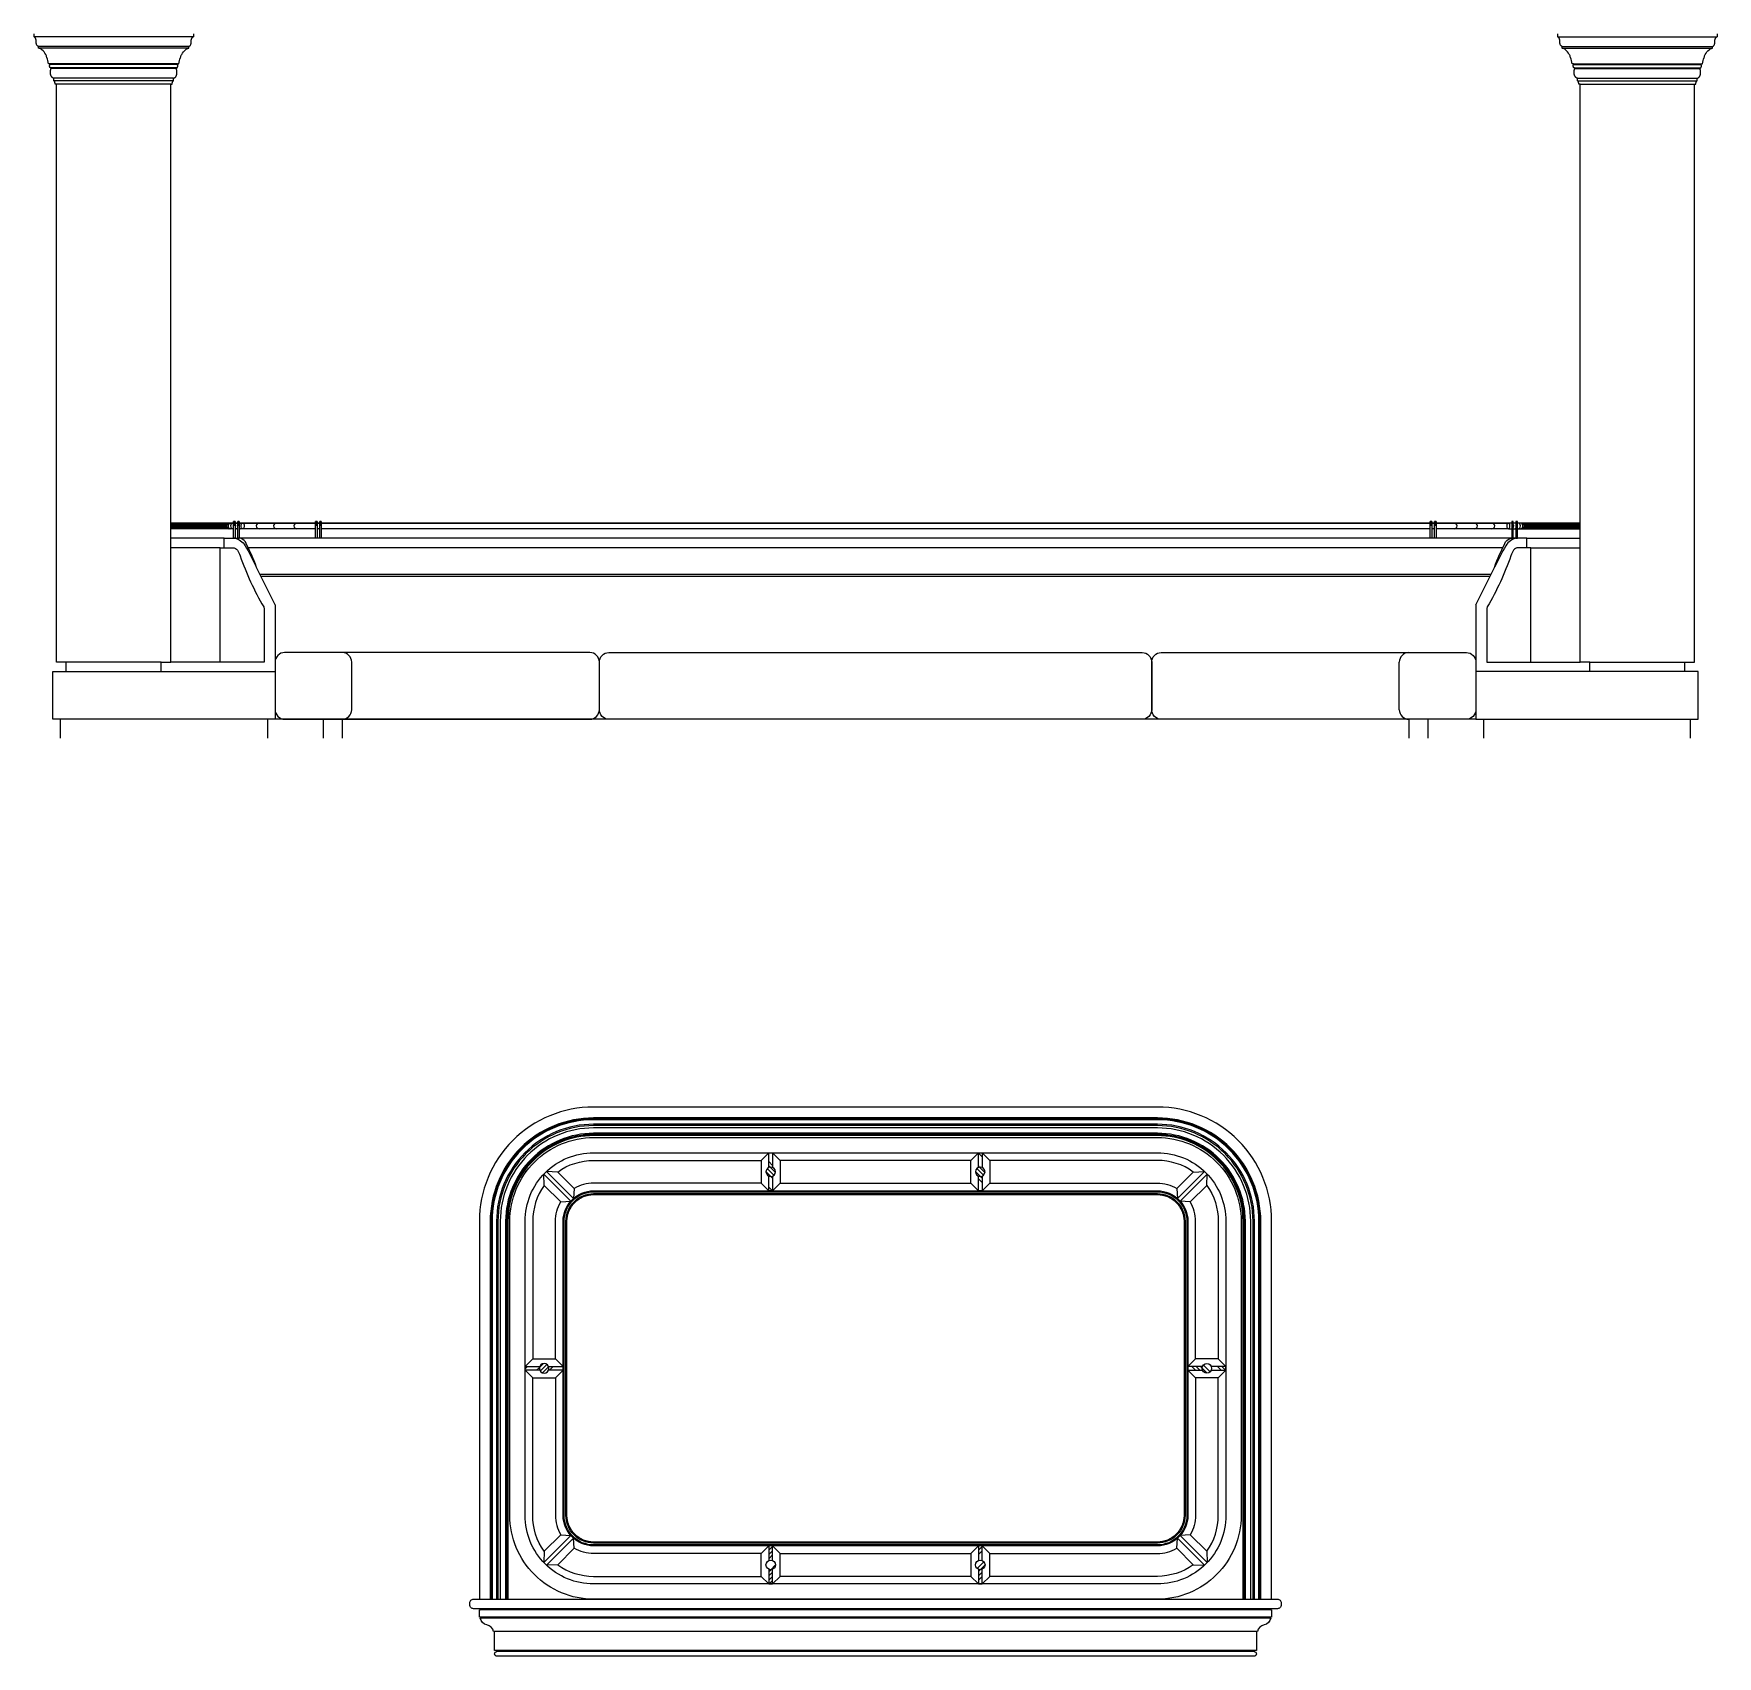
# Model space of a CAD drawing. Header units: millimetres. Extents: x 92928 to 223128, y -11456 to 21098.
# Drawn here: x 166463 to 175303, y -11456 to -2934 of the extents above; entities that cross this region are included whole.
import ezdxf

# ---------------------------------------------------------------- set-up
doc = ezdxf.new("R2010")
doc.units = ezdxf.units.MM
doc.set_wipeout_variables(frame=1)
doc.linetypes.add('DOT', pattern=[6.35, 0, -6.35])
doc.layers.add('_ACM-A-DETL-THIN', color=2, linetype='Continuous', lineweight=9)
doc.layers.add('_ACM-A-ELVE-HACH', color=251, linetype='Continuous', lineweight=9)

# ---------------------------------------------------------------- blocks, each defined once
blk = doc.blocks.new('海龙_1211083971')
at = {"layer": '_ACM-A-DETL-THIN'}
for points in [[(-633.9, -50), (-633.9, -66.2)], [(206.1, -50), (206.1, -66.2)], [(-607.9, -126.1), (-608.1, -116.9)], [(180.2, -126.1), (180.4, -116.9)], [(-548.3, -211.5), (-549.6, -209.2), (-556.1, -209.2)], [(120.6, -211.5), (121.9, -209.2), (128.3, -209.2)], [(-527.6, -296.9), (-527.6, -283.1)], [(-463.9, -3400), (-463.9, -3350), (-513.9, -3350), (-513.9, -315.4), (-521.1, -315.4)], [(86.1, -315.4), (-513.9, -315.4)], [(36.1, -3400), (36.1, -3350), (86.1, -3350), (86.1, -315.4), (93.3, -315.4)], [(99.8, -296.9), (99.8, -283.1)], [(-493.9, -3750), (-493.9, -3650), (-533.9, -3650), (-533.9, -3400), (633.9, -3400), (633.9, -3650), (593.9, -3650), (593.9, -3750)]]:
    blk.add_lwpolyline(points, dxfattribs=at)
at = {"layer": '_ACM-A-DETL-THIN', "color": 8}
for points in [[(206.1, -66.2), (-633.9, -66.2)], [(180.4, -116.9), (-608.1, -116.9)], [(180.2, -126.1), (-607.9, -126.1)], [(121.9, -209.2), (-549.6, -209.2)], [(120.6, -211.5), (-548.3, -211.5)], [(115.4, -230), (-543.1, -230)], [(114.1, -232.3), (-541.8, -232.3)], [(99.8, -283.1), (-527.6, -283.1)], [(99.8, -296.9), (-527.6, -296.9)], [(36.1, -3350), (-463.9, -3350)], [(593.9, -3650), (-493.9, -3650)]]:
    blk.add_lwpolyline(points, dxfattribs=at)
at = {"layer": '_ACM-A-DETL-THIN'}
for points in [[(-541.8, -232.3), (-543.1, -230, 3.820271)], [(114.1, -232.3), (115.4, -230, -3.820271)]]:
    blk.add_lwpolyline(points, format="xyb", dxfattribs=at)
for points in [[(-620.7, -93.8), (-620.7, -92), (-620.7, -90.1), (-621.1, -84.7), (-621.8, -81.2), (-622.7, -77.9), (-623.9, -74.9), (-625.4, -72.3), (-627.9, -69.1), (-629.8, -67.6), (-631.8, -66.6), (-632.8, -66.3), (-633.9, -66.2)], [(193, -93.8), (192.9, -92), (192.9, -90.1), (193.4, -84.7), (194, -81.2), (195, -77.9), (196.2, -74.9), (197.7, -72.3), (200.2, -69.1), (202.1, -67.6), (204.1, -66.6), (205.1, -66.3), (206.1, -66.2)], [(-608.1, -116.9), (-609.1, -116.8), (-611.1, -116.2), (-613.8, -114.3), (-615.9, -111.8), (-618.3, -107.3), (-620.1, -100.9), (-620.6, -97.4), (-620.7, -93.8)], [(-556.1, -209.2), (-564.3, -174.6), (-570.9, -159.8), (-590.9, -134.5), (-597.6, -130.1), (-607.9, -126.1)], [(128.3, -209.2), (136.6, -174.6), (143.2, -159.8), (163.2, -134.5), (169.8, -130.1), (180.2, -126.1)], [(180.4, -116.9), (181.4, -116.8), (183.3, -116.2), (186, -114.3), (188.1, -111.8), (190.6, -107.3), (192.4, -100.9), (192.8, -97.4), (193, -93.8)], [(-543.1, -230), (-543.9, -230.2), (-544.6, -230.2), (-545.3, -230), (-546, -229.7), (-546.7, -229.2), (-547.4, -228.6), (-548.6, -226.9), (-549.5, -224.8), (-550, -222.4), (-550.3, -219.8), (-550.1, -217.2), (-549.9, -215.9), (-549.3, -213.5), (-548.3, -211.5)], [(-527.6, -283.1), (-529.5, -283.1), (-531.4, -282.8), (-535.2, -281), (-538.6, -277.8), (-540.1, -275.7), (-542.8, -270.6), (-543.8, -267.7), (-544.7, -264.6), (-545.3, -261.4), (-545.8, -258.1), (-546, -254.6), (-545.9, -247.7), (-545.5, -244.3), (-544.8, -241.1), (-544, -238), (-543, -235), (-541.8, -232.3)], [(99.8, -283.1), (101.8, -283.1), (103.7, -282.8), (107.4, -281), (110.8, -277.8), (112.4, -275.7), (115, -270.6), (116.1, -267.7), (116.9, -264.6), (117.6, -261.4), (118.1, -258.1), (118.3, -254.6), (118.1, -247.7), (117.7, -244.3), (117.1, -241.1), (116.3, -238), (115.3, -235), (114.1, -232.3)], [(115.4, -230), (116.1, -230.2), (116.9, -230.2), (117.6, -230), (118.3, -229.7), (119, -229.2), (119.7, -228.6), (120.8, -226.9), (121.7, -224.8), (122.3, -222.4), (122.5, -219.8), (122.4, -217.2), (122.2, -215.9), (121.5, -213.5), (120.6, -211.5)], [(-521.1, -315.4), (-521.7, -308.8), (-522.3, -305.9), (-523.5, -302.7), (-525.5, -299.2), (-527.6, -296.9)], [(93.3, -315.4), (93.9, -308.8), (94.6, -305.9), (95.8, -302.7), (97.7, -299.2), (99.8, -296.9)]]:
    blk.add_spline(points, degree=3, dxfattribs=at)
blk = doc.blocks.new('K_1208064946')
at = {"layer": '_ACM-A-DETL-THIN'}
for points in [[(-32.5, 0), (39.5, 0)], [(39.5, -30), (-32.5, -30)]]:
    blk.add_lwpolyline(points, dxfattribs=at)
blk.add_arc((-32.5, -15), 15, 90, 270, dxfattribs=at)
blk.add_ellipse((39.5, -15), major_axis=(0, 15), ratio=0.535508, dxfattribs=at)
blk = doc.blocks.new('K_1208065106')
at = {"color": 250}
blk.add_line((3460, 0), (-3460, 0), dxfattribs=at)
blk = doc.blocks.new('*U269')
at = {"color": 250}
for p, q in [((0, 8), (0, 0)), ((5.2, 8), (5.2, 0)), ((10, 8), (10, 0)), ((14.1, 8), (14.1, 0)), ((17.3, 8), (17.3, 0)), ((19.3, 8), (19.3, 0)), ((20, 8), (20, 0))]:
    blk.add_line(p, q, dxfattribs=at)
blk = doc.blocks.new('K_1208061873')
at = {"color": 8, "linetype": 'DOT', "ltscale": 1000}
blk.add_wipeout([(-2.5, -37.5), (5.5, -37.5), (5.5, -125), (-2.5, -125)], dxfattribs=at)
blk.add_lwpolyline([(-2.5, -37.5), (5.5, -37.5), (5.5, -125), (-2.5, -125)], close=True)
at = {"layer": '_ACM-A-DETL-THIN', "xscale": -1, "rotation": 270}
blk.add_blockref('*U269', (-2.5, -57.5), dxfattribs=at)
blk = doc.blocks.new('K_1208061974')
blk.add_blockref('K_1208061873', (-5.5, 125))
blk.add_blockref('K_1208061873', (-27.5, 125))
blk = doc.blocks.new('K_1222045999')
at = {"layer": '_ACM-A-DETL-THIN'}
blk.add_lwpolyline([(-2040, -135, -0.300261), (-2075, -100), (-2070, -100), (-2070, -95), (-2080, -95), (-2080, -55), (-2075, -55), (-2075, -50), (-2110, -50, -0.414214), (-2130, -30), (-2130, -20, -0.414214), (-2110, 0), (2110, 0, -0.414214), (2130, -20), (2130, -30, -0.414214), (2110, -50), (2075, -50), (2075, -55), (2080, -55), (2080, -95), (2070, -95), (2070, -100), (2075, -100, -0.300261), (2040, -135, 0.300261), (2005, -170), (2000, -170), (2000, -270), (1987.5, -270), (1987.5, -275, -1), (1987.5, -300), (-1987.5, -300, -1), (-1987.5, -275), (-1987.5, -270), (-2000, -270), (-2000, -170), (-2005, -170, 0.300261), (-2040, -135)], format="xyb", dxfattribs=at)
at = {"layer": '_ACM-A-DETL-THIN', "color": 8}
for points in [[(2075, -50), (-2075, -50)], [(2080, -55), (-2075, -55)], [(2070, -95), (-2070, -95)], [(2075, -100), (-2070, -100)], [(2000, -170), (-2000, -170)], [(1987.5, -270), (-1987.5, -270)], [(1987.5, -275), (-1987.5, -275)]]:
    blk.add_lwpolyline(points, dxfattribs=at)
blk = doc.blocks.new('海龙_1210102983')
at = {"layer": '_ACM-A-ELVE-HACH'}
h = blk.add_hatch(dxfattribs=at)
h.set_pattern_fill('ANSI34', color=256, scale=5, style=0)
h.set_pattern_definition([(45, (-25, -200), (-67.35, 67.35), []), (45, (-2.55, -200), (-67.35, 67.35), []), (45, (19.9, -200), (-67.35, 67.35), []), (45, (42.35, -200), (-67.35, 67.35), [])])
h.paths.add_polyline_path([(10, 0), (-10, 0), (-10, -77.1, -0.208712), (10, -77.1)])
h.paths.add_polyline_path([(25, -100, 1), (-25, -100, 1)])
h.paths.add_polyline_path([(10, -122.9, -0.208712), (-10, -122.9), (-10, -200), (10, -200)])
at = {"layer": '_ACM-A-DETL-THIN', "color": 8}
for points in [[(10, -77.1), (10, 0), (-10, 0), (-10, -77.1)], [(-10, -122.9), (-10, -200), (10, -200), (10, -122.9)]]:
    blk.add_lwpolyline(points, dxfattribs=at)
blk.add_circle((0, -100), 25, dxfattribs=at)
blk = doc.blocks.new('K_1222175199')
at = {"layer": '_ACM-A-DETL-THIN'}
blk.add_lwpolyline([(2080, -2584.6), (2080, -600, 0.414214), (1480, 0), (-1480, 0, 0.414214), (-2080, -600), (-2080, -2584.6)], format="xyb", dxfattribs=at)
at = {"layer": '_ACM-A-DETL-THIN', "color": 8}
for points in [[(2023, -2584.6), (2023, -600, 0.414214), (1480, -57), (-1480, -57, 0.414214), (-2023, -600), (-2023, -2584.6)], [(2018.2, -2584.6), (2018.2, -600, 0.414214), (1480, -61.8), (-1480, -61.8, 0.414214), (-2018.2, -600), (-2018.2, -2584.6)], [(2013.5, -2584.6), (2013.5, -600, 0.414214), (1480, -66.5), (-1480, -66.5, 0.414214), (-2013.5, -600), (-2013.5, -2584.6)], [(1989.6, -2584.6), (1989.6, -600, 0.414214), (1480, -90.4), (-1480, -90.4, 0.414214), (-1989.6, -600), (-1989.6, -2584.6)], [(1982.5, -2584.6), (1982.5, -600, 0.414214), (1480, -97.5), (-1480, -97.5, 0.414214), (-1982.5, -600), (-1982.5, -2584.6)], [(1970.2, -2584.6), (1970.2, -600, 0.414214), (1480, -109.8), (-1480, -109.8, 0.414214), (-1970.2, -600), (-1970.2, -2584.6)], [(1941.9, -2584.6), (1941.9, -600, 0.414214), (1480, -138.1), (-1480, -138.1, 0.414214), (-1941.9, -600), (-1941.9, -2584.6)], [(1936, -2584.6), (1936, -600, 0.414214), (1480, -144), (-1480, -144, 0.414214), (-1936, -600), (-1936, -2584.6)], [(1933.6, -2584.6), (1933.6, -600, 0.414214), (1480, -146.4), (-1480, -146.4, 0.414214), (-1933.6, -600), (-1933.6, -2584.6)], [(1930, -2584.6), (1930, -600, 0.414214), (1480, -150), (-1480, -150, 0.414214), (-1930, -600), (-1930, -2584.6)], [(-600, -280), (-600, -400), (-1480, -400, 0.133962), (-1581.6, -427.7), (-1668.1, -341.2, -0.158428), (-1480, -280), (-600, -280)], [(600, -280), (600, -400), (1480, -400, -0.133962), (1581.6, -427.7), (1668.1, -341.2, 0.158428), (1480, -280), (600, -280)], [(-600, -2464.6), (-600, -2344.6), (-1480, -2344.6, -0.133962), (-1581.6, -2316.9), (-1668.1, -2403.5, 0.158428), (-1480, -2464.6), (-600, -2464.6)], [(600, -2464.6), (600, -2344.6), (1480, -2344.6, 0.133962), (1581.6, -2316.9), (1668.1, -2403.5, -0.158428), (1480, -2464.6), (600, -2464.6)]]:
    blk.add_lwpolyline(points, format="xyb", dxfattribs=at)
at = {"layer": '_ACM-A-DETL-THIN'}
for points in [[(1480, -2584.6), (-1480, -2584.6, -0.414214), (-1920, -2144.6), (-1920, -600, -0.414214), (-1480, -160), (1480, -160, -0.414214), (1920, -600), (1920, -2144.6, -0.414214)], [(1480, -2504.6), (-1480, -2504.6, -0.414214), (-1840, -2144.6), (-1840, -600, -0.414214), (-1480, -240), (1480, -240, -0.414214), (1840, -600), (1840, -2144.6, -0.414214)], [(1480, -2304.6), (-1480, -2304.6, -0.414214), (-1640, -2144.6), (-1640, -600, -0.414214), (-1480, -440), (1480, -440, -0.414214), (1640, -600), (1640, -2144.6, -0.414214)], [(1480, -2284.7), (-1480, -2284.7, -0.414214), (-1620.1, -2144.6), (-1620.1, -600, -0.414214), (-1480, -459.9), (1480, -459.9, -0.414214), (1620.1, -600), (1620.1, -2144.6, -0.414214)]]:
    blk.add_lwpolyline(points, format="xyb", close=True, dxfattribs=at)
at = {"layer": '_ACM-A-DETL-THIN', "color": 8}
for points in [[(-600, -280), (-560, -240)], [(-500, -280), (-540, -240)], [(500, -280), (540, -240)], [(600, -280), (560, -240)], [(-1738.8, -411.9), (-1741.5, -352.6)], [(-1600, -494.2), (-1741.5, -352.6)], [(-1668.1, -341.2), (-1727.4, -338.5)], [(-1585.8, -480), (-1727.4, -338.5)], [(600, -280), (600, -400)], [(1585.8, -480), (1727.4, -338.5)], [(1600, -494.2), (1741.5, -352.6)], [(1668.1, -341.2), (1727.4, -338.5)], [(1738.8, -411.9), (1741.5, -352.6)], [(-1581.6, -427.7), (-1585.8, -480)], [(-600, -400), (-560, -440)], [(-500, -400), (-540, -440)], [(500, -400), (540, -440)], [(600, -400), (560, -440)], [(1581.6, -427.7), (1585.8, -480)], [(-1652.3, -498.4), (-1600, -494.2)], [(1652.3, -498.4), (1600, -494.2)], [(-1800, -1322.3), (-1840, -1362.3)], [(-1680, -1322.3), (-1640, -1362.3)], [(1680, -1322.3), (1640, -1362.3)], [(1800, -1322.3), (1840, -1362.3)], [(-1800, -1422.3), (-1840, -1382.3)], [(-1680, -1422.3), (-1640, -1382.3)], [(1680, -1422.3), (1640, -1382.3)], [(1800, -1422.3), (1840, -1382.3)], [(-1600, -2250.5), (-1741.5, -2392)], [(-1585.8, -2264.6), (-1727.4, -2406.1)], [(-1652.3, -2246.2), (-1600, -2250.5)], [(-1581.6, -2316.9), (-1585.8, -2264.6)], [(1581.6, -2316.9), (1585.8, -2264.6)], [(1585.8, -2264.6), (1727.4, -2406.1)], [(1652.3, -2246.2), (1600, -2250.5)], [(1600, -2250.5), (1741.5, -2392)], [(-1738.8, -2332.8), (-1741.5, -2392)], [(-600, -2344.6), (-560, -2304.6)], [(-500, -2344.6), (-540, -2304.6)], [(500, -2344.6), (540, -2304.6)], [(600, -2344.6), (560, -2304.6)], [(600, -2464.6), (600, -2344.6)], [(1738.8, -2332.8), (1741.5, -2392)], [(-1668.1, -2403.5), (-1727.4, -2406.1)], [(-600, -2464.6), (-560, -2504.6)], [(-500, -2464.6), (-540, -2504.6)], [(500, -2464.6), (540, -2504.6)], [(600, -2464.6), (560, -2504.6)], [(1668.1, -2403.5), (1727.4, -2406.1)]]:
    blk.add_lwpolyline(points, dxfattribs=at)
for points in [[(500, -280), (-500, -280), (-500, -400), (500, -400)], [(500, -2464.6), (-500, -2464.6), (-500, -2344.6), (500, -2344.6)]]:
    blk.add_lwpolyline(points, close=True, dxfattribs=at)
for points in [[(-1800, -1322.3), (-1680, -1322.3), (-1680, -600, -0.133962), (-1652.3, -498.4), (-1738.8, -411.9, 0.158428), (-1800, -600)], [(1800, -1322.3), (1680, -1322.3), (1680, -600, 0.133962), (1652.3, -498.4), (1738.8, -411.9, -0.158428), (1800, -600)], [(1480, -2299.6), (-1480, -2299.6, -0.414214), (-1635, -2144.6), (-1635, -600, -0.414214), (-1480, -445), (1480, -445, -0.414214), (1635, -600), (1635, -2144.6, -0.414214)], [(1480, -2289.7), (-1480, -2289.7, -0.414214), (-1625.1, -2144.6), (-1625.1, -600, -0.414214), (-1480, -454.9), (1480, -454.9, -0.414214), (1625.1, -600), (1625.1, -2144.6, -0.414214)], [(-1800, -1422.3), (-1680, -1422.3), (-1680, -2144.6, 0.133962), (-1652.3, -2246.2), (-1738.8, -2332.8, -0.158428), (-1800, -2144.6)], [(1800, -1422.3), (1680, -1422.3), (1680, -2144.6, -0.133962), (1652.3, -2246.2), (1738.8, -2332.8, 0.158428), (1800, -2144.6)]]:
    blk.add_lwpolyline(points, format="xyb", close=True, dxfattribs=at)
blk.add_blockref('K_1222045999', (0, -2584.6))
at = {"layer": '_ACM-A-DETL-THIN', "xscale": -1}
for p in [(-550, -240), (550, -240)]:
    blk.add_blockref('海龙_1210102983', p, dxfattribs=at)
at = {"layer": '_ACM-A-DETL-THIN', "xscale": -1, "rotation": 90}
blk.add_blockref('海龙_1210102983', (-1840, -1372.3), dxfattribs=at)
at = {"layer": '_ACM-A-DETL-THIN'}
for p, rotation in [((1840, -1372.3), 270), ((-550, -2504.6), 180), ((550, -2504.6), 180)]:
    blk.add_blockref('海龙_1210102983', p, dxfattribs=dict(at, rotation=rotation))

msp = doc.modelspace()

# ---------------------------------------------------------------- linework, layer by layer
at = {"color": 8}
for points in [[(167559.6, -5504.2), (174205.6, -5504.2)], [(174205.6, -5534.2), (167559.6, -5534.2)]]:
    msp.add_lwpolyline(points, dxfattribs=at)
at = {"color": 250}
msp.add_lwpolyline([(167942.6, -5504.2), (167942.6, -5534.2)], dxfattribs=at)
at = {"color": 8}
for centre, start, end in [((167490.3, -5519.2), 90, 270), ((167498.3, -5519.2), 90, 270), ((167511, -5519.2), 90, 270), ((167527.5, -5519.2), 90, 270), ((167546.8, -5519.2), 90, 270), ((174218.4, -5519.2), 270, 90), ((174218.4, -5519.2), 270, 90), ((174237.6, -5519.2), 270, 90), ((174237.6, -5519.2), 270, 90), ((174254.2, -5519.2), 270, 90), ((174254.2, -5519.2), 270, 90), ((174266.9, -5519.2), 270, 90), ((174266.9, -5519.2), 270, 90), ((174274.9, -5519.2), 270, 90), ((174274.9, -5519.2), 270, 90)]:
    msp.add_arc(centre, 15, start, end, dxfattribs=at)
at = {"color": 250}
for centre, start, end in [((167646.5, -5519.2), 90, 270), ((167737.6, -5519.2), 90, 270), ((167843.7, -5519.2), 90, 270), ((173921.5, -5519.2), 270, 90), ((174027.6, -5519.2), 270, 90), ((174027.6, -5519.2), 270, 90), ((174118.7, -5519.2), 270, 90), ((174118.7, -5519.2), 270, 90)]:
    msp.add_arc(centre, 15, start, end, dxfattribs=at)
at = {"layer": '_ACM-A-DETL-THIN', "color": 8}
for p, q in [((168132.6, -6484.2), (168132.6, -6234.2)), ((173632.6, -6484.2), (173632.6, -6234.2))]:
    msp.add_line(p, q, dxfattribs=at)
for points in [[(167462.6, -5584.2), (167182.6, -5584.2)], [(167442.6, -5634.2), (167182.6, -5634.2)], [(174175.6, -5634.2), (167589.6, -5634.2)], [(174302.6, -5584.2), (174582.6, -5584.2)], [(174322.6, -5634.2), (174582.6, -5634.2)], [(174114.1, -5774.5), (167651, -5774.5)], [(174109.2, -5784.5), (167656, -5784.5)], [(167442.6, -6234.2), (167182.6, -6234.2)], [(174322.6, -6234.2), (174582.6, -6234.2)], [(167982.6, -6534.2), (167982.6, -6634.2)], [(168082.6, -6534.2), (168082.6, -6634.2)], [(173682.6, -6534.2), (173682.6, -6634.2)], [(173782.6, -6534.2), (173782.6, -6634.2)]]:
    msp.add_lwpolyline(points, dxfattribs=at)
at = {"layer": '_ACM-A-DETL-THIN'}
for points in [[(167442.6, -6234.2), (167442.6, -5634.2), (167507.8, -5634.2, -0.248711), (167532.5, -5646.6, -0.04893), (167546, -5675.7, 0.048269), (167670.7, -5944.9, -0.116267), (167672.1, -5950.9), (167672.1, -6234.2)], [(174322.6, -6234.2), (174322.6, -5634.2), (174257.4, -5634.2, 0.248711), (174232.7, -5646.6, 0.04893), (174219.2, -5675.7, -0.048269), (174094.5, -5944.9, 0.116267), (174093.1, -5950.9), (174093.1, -6234.2)]]:
    msp.add_lwpolyline(points, format="xyb", close=True, dxfattribs=at)
for points in [[(167730.3, -5934.2), (167630.8, -5733.7)], [(174034.9, -5934.2), (174134.4, -5733.7)], [(167730.3, -5934.2), (167730.3, -6284.2)], [(174034.9, -5934.2), (174034.9, -6284.2)], [(174034.9, -6534.2), (167730.3, -6534.2)]]:
    msp.add_lwpolyline(points, dxfattribs=at)
at = {"layer": '_ACM-A-DETL-THIN', "color": 8}
for points in [[(167780.3, -6534.2), (169382.6, -6534.2, 0.414214), (169432.6, -6484.2), (169432.6, -6234.2, 0.414214), (169382.6, -6184.2), (167780.3, -6184.2, 0.414214), (167730.3, -6234.2), (167730.3, -6484.2, 0.414214)], [(172282.6, -6534.2), (169482.6, -6534.2, -0.414214), (169432.6, -6484.2), (169432.6, -6234.2, -0.414214), (169482.6, -6184.2), (172282.6, -6184.2, -0.414214), (172332.6, -6234.2), (172332.6, -6484.2, -0.414214)], [(173984.9, -6534.2), (172382.6, -6534.2, -0.414214), (172332.6, -6484.2), (172332.6, -6234.2, -0.414214), (172382.6, -6184.2), (173984.9, -6184.2, -0.414214), (174034.9, -6234.2), (174034.9, -6484.2, -0.414214)]]:
    msp.add_lwpolyline(points, format="xyb", close=True, dxfattribs=at)
for centre, start, end in [((168082.6, -6234.2), 0, 90), ((173682.6, -6234.2), 90, 180), ((168082.6, -6484.2), 270, 0), ((173682.6, -6484.2), 180, 270)]:
    msp.add_arc(centre, 50, start, end, dxfattribs=at)

# ---------------------------------------------------------------- block references
for name, p in [('海龙_1211083971', (167096.5, -2884.2)), ('K_1208064946', (167520.1, -5504.2)), ('K_1208065106', (170947.6, -5504.2)), ('K_1222175199', (170882.6, -8570.9))]:
    msp.add_blockref(name, p)
at = {"xscale": -1}
for name, p in [('海龙_1211083971', (174668.7, -2884.2)), ('K_1208064946', (174245.1, -5504.2)), ('K_1208064946', (174245.1, -5504.2))]:
    msp.add_blockref(name, p, dxfattribs=at)

# ---------------------------------------------------------------- next in the draw order: block references
at = {"layer": '_ACM-A-DETL-THIN'}
for p in [(167542.3, -5584.2), (167972.6, -5584.2), (173825.5, -5584.2)]:
    msp.add_blockref('K_1208061974', p, dxfattribs=at)

# ---------------------------------------------------------------- next in the draw order: linework, layer by layer
at = {"color": 8}
for p, q in [((167182.6, -5504.2), (167487.6, -5504.2)), ((167487.6, -5534.2), (167182.6, -5534.2))]:
    msp.add_line(p, q, dxfattribs=at)
at = {"color": 250}
for p, q in [((167483.7, -5504.7), (167182.6, -5504.7)), ((167480.1, -5506.2), (167182.6, -5506.2)), ((167477, -5508.6), (167182.6, -5508.6)), ((167474.6, -5511.7), (167182.6, -5511.7)), ((167473.1, -5515.3), (167182.6, -5515.3)), ((167472.6, -5519.2), (167182.6, -5519.2)), ((167472.6, -5519.2), (167182.6, -5519.2)), ((167473.1, -5523.1), (167182.6, -5523.1)), ((167474.6, -5526.7), (167182.6, -5526.7)), ((167477, -5529.8), (167182.6, -5529.8)), ((167480.1, -5532.2), (167182.6, -5532.2)), ((167483.7, -5533.7), (167182.6, -5533.7))]:
    msp.add_line(p, q, dxfattribs=at)
at = {"layer": '_ACM-A-DETL-THIN'}
for points in [[(173825.5, -5504.2), (173825.5, -5534.2)], [(167462.6, -5634.2), (167462.6, -5584.2), (167542.3, -5584.2)], [(174222.9, -5584.2), (167542.3, -5584.2)]]:
    msp.add_lwpolyline(points, dxfattribs=at)
for points in [[(167516.8, -5584.2, -0.225725), (167572.5, -5623, -0.02601), (167630.8, -5733.7, 245.414715)], [(167574, -5603.6, 0.235745), (167542.3, -5584.2, 0.465448)], [(167632.8, -5737.7, 0.037063), (167574, -5603.6)]]:
    msp.add_lwpolyline(points, format="xyb", dxfattribs=at)

# ---------------------------------------------------------------- next in the draw order: block references
at = {"layer": '_ACM-A-DETL-THIN', "xscale": -1}
msp.add_blockref('K_1208061974', (174222.9, -5584.2), dxfattribs=at)

# ---------------------------------------------------------------- next in the draw order: linework, layer by layer
at = {"color": 8}
for p, q in [((174582.6, -5504.2), (174277.6, -5504.2)), ((174277.6, -5534.2), (174582.6, -5534.2))]:
    msp.add_line(p, q, dxfattribs=at)
at = {"color": 250}
for p, q in [((174281.5, -5504.7), (174582.6, -5504.7)), ((174281.5, -5533.7), (174582.6, -5533.7)), ((174285.1, -5506.2), (174582.6, -5506.2)), ((174285.1, -5532.2), (174582.6, -5532.2)), ((174288.2, -5508.6), (174582.6, -5508.6)), ((174288.2, -5529.8), (174582.6, -5529.8)), ((174290.6, -5511.7), (174582.6, -5511.7)), ((174290.6, -5526.7), (174582.6, -5526.7)), ((174292.1, -5515.3), (174582.6, -5515.3)), ((174292.1, -5523.1), (174582.6, -5523.1)), ((174292.6, -5519.2), (174582.6, -5519.2)), ((174292.6, -5519.2), (174582.6, -5519.2))]:
    msp.add_line(p, q, dxfattribs=at)
at = {"layer": '_ACM-A-DETL-THIN'}
for points in [[(174132.4, -5737.7, -0.037063), (174191.2, -5603.6)], [(174248.4, -5584.2, 0.225725), (174192.7, -5623, 0.02601), (174134.4, -5733.7, -245.414715)], [(174191.2, -5603.6, -0.235745), (174222.9, -5584.2, -0.465448)]]:
    msp.add_lwpolyline(points, format="xyb", dxfattribs=at)
msp.add_lwpolyline([(174302.6, -5634.2), (174302.6, -5584.2), (174222.9, -5584.2)], dxfattribs=at)

doc.saveas('drawing.dxf')
